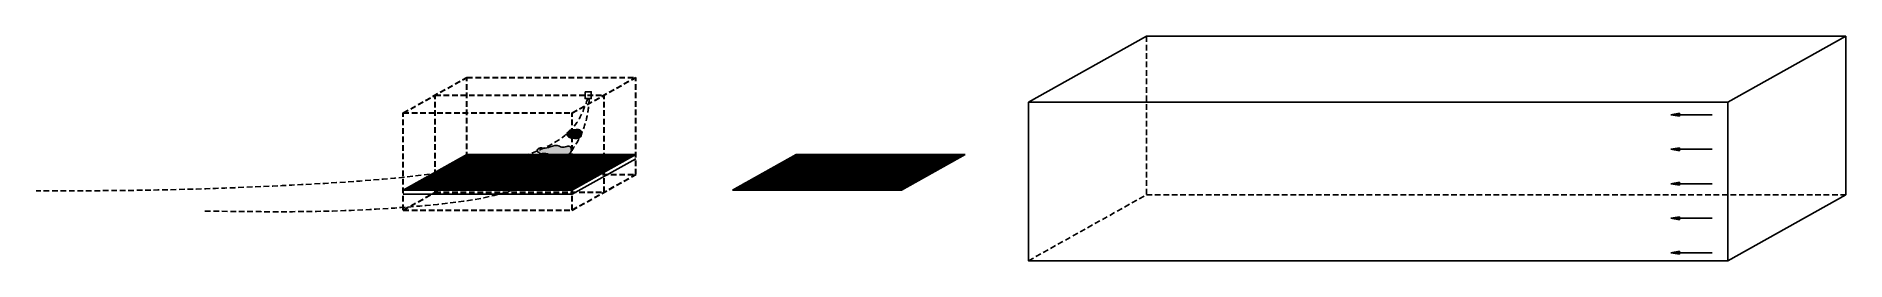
# Model space of a CAD drawing. Header units: millimetres. Extents: x -168 to 2937, y -666 to 1342.
# Drawn here: x -168 to 634, y 205 to 304 of the extents above; entities that cross this region are included whole.
import ezdxf

# ---------------------------------------------------------------- set-up
doc = ezdxf.new("R2010")
doc.units = ezdxf.units.MM
doc.linetypes.add('DASHED', pattern=[0.75, 0.5, -0.25])

msp = doc.modelspace()

# ---------------------------------------------------------------- hatches: boundary and pattern name
for points in [[(556.3085755169959, 269.1689832974364), (560.0511067682762, 269.1689832974364), (560.0511067682762, 269.841672250502)], [(560.0511067682762, 268.4962943443708), (556.3085755169959, 269.1689832974364), (560.0511067682762, 269.1689832974364)], [(556.3085755169959, 253.9099625785016), (560.0511067682762, 253.9099625785016), (560.0511067682762, 254.5826515315672)], [(560.0511067682762, 253.2372736254359), (556.3085755169959, 253.9099625785016), (560.0511067682762, 253.9099625785016)], [(556.3085755169959, 238.6509418595667), (560.0511067682762, 238.6509418595667), (560.0511067682762, 239.3236308126324)], [(560.0511067682762, 237.978252906501), (556.3085755169959, 238.6509418595667), (560.0511067682762, 238.6509418595667)], [(556.3085755169959, 223.3919211406318), (560.0511067682762, 223.3919211406318), (560.0511067682762, 224.0646100936975)], [(560.0511067682762, 222.7192321875662), (556.3085755169959, 223.3919211406318), (560.0511067682762, 223.3919211406318)], [(556.3085755169959, 208.132900421697), (560.0511067682762, 208.132900421697), (560.0511067682762, 208.8055893747627)], [(560.0511067682762, 207.4602114686313), (556.3085755169959, 208.132900421697), (560.0511067682762, 208.132900421697)]]:
    msp.add_hatch(color=256).paths.add_polyline_path(points)
h = msp.add_hatch(color=140)
edge = h.paths.add_edge_path(flags=17)
edge.add_spline(control_points=[(72.83528439268974, 259.001263411702), (72.97834674325101, 259.2820762012877), (73.30325694818163, 259.9390363010676), (73.60942463411264, 260.6042575743364), (73.77766815088327, 260.9860562200467)], knot_values=[15.81224775287236, 15.81224775287236, 15.81224775287236, 15.81224775287236, 16.75235065475735, 17.99919325683368, 17.99919325683368, 17.99919325683368, 17.99919325683368], degree=3, periodic=0)
edge.add_line((73.77766815088327, 260.9860562200467), (69.59072987356963, 260.9860562200467))
edge.add_line((69.59072987356963, 260.9860562200467), (69.59072987356963, 258.8105275445128))
edge.add_spline(control_points=[(69.59072987356963, 258.8105275445128), (69.93160982158366, 258.7631925386308), (71.02465099836051, 258.7057752817808), (72.22451880113044, 258.6186939056429), (72.83528439268973, 259.0012634117021)], knot_values=[3.497915612980153, 3.497915612980153, 3.497915612980153, 3.497915612980153, 4.537997288632971, 6.748869923893833, 6.748869923893833, 6.748869923893833, 6.748869923893901], degree=3, periodic=0)
edge = h.paths.add_edge_path()
edge.add_line((69.59072987356963, 260.9860562200467), (67.39939582836963, 260.9860562200467))
edge.add_spline(control_points=[(67.39939582836963, 260.9860562200467), (67.34518260020826, 260.7868727661407), (67.15642960764352, 260.0933801579857), (68.2066916309478, 259.1180140466827), (69.12416713465134, 258.8753150162301), (69.59072987356963, 258.8105275445128)], knot_values=[0, 0, 0, 0, 0.5957917034943084, 2.074354743182943, 3.497915612980153, 3.497915612980153, 3.497915612980153, 3.497915612980153], degree=3, periodic=0)
edge.add_line((69.59072987356963, 258.8105275445128), (69.59072987356963, 260.9860562200467))
edge = h.paths.add_edge_path(flags=17)
edge.add_spline(control_points=[(68.89433396843064, 262.3972888749488), (68.41545000291207, 261.9110363440413), (67.9162530845477, 261.4408642562124), (67.39939582836554, 260.986056220164)], knot_values=[16.04527767271759, 16.04527767271759, 16.04527767271759, 16.04527767271759, 18.10128429436551, 18.10128429436551, 18.10128429436551, 18.10128429436551], degree=3, periodic=0)
edge.add_line((67.39939582823523, 260.9860562200467), (69.59072987356963, 260.9860562200467))
edge.add_line((69.59072987356963, 260.9860562200467), (69.59072987356963, 262.4921676452297))
edge.add_spline(control_points=[(69.59072987356964, 262.4921676452297), (69.34753589464844, 262.4733311235395), (69.11295635348793, 262.4462271923974), (68.89433396843204, 262.3972888749471)], knot_values=[13.89969077648215, 13.89969077648215, 13.89969077648215, 13.89969077648215, 14.58454170807576, 14.58454170807576, 14.58454170807576, 14.58454170807576], degree=3, periodic=0)
edge = h.paths.add_edge_path()
edge.add_spline(control_points=[(68.89433396843067, 262.3972888749488), (68.4154500029121, 261.9110363440413), (67.91625308454772, 261.4408642562124), (67.39939582836556, 260.986056220164)], knot_values=[16.04527767271759, 16.04527767271759, 16.04527767271759, 16.04527767271759, 18.10128429436551, 18.10128429436551, 18.10128429436551, 18.10128429436551], degree=3, periodic=0)
edge.add_spline(control_points=[(67.39939582836963, 260.9860562200467), (67.34518260020826, 260.7868727661407), (67.15642960764352, 260.0933801579857), (68.5189799780478, 258.8279954951618), (70.4992407066137, 258.7439073586118), (73.03544850546638, 258.5598400265392), (74.16678222546666, 260.8447425178045), (72.92379528243978, 262.9894757946139), (70.89791387839578, 262.4910044731141), (69.43068711363048, 262.5173507820499), (68.89433396843205, 262.3972888749472)], knot_values=[0, 0, 0, 0, 0.5957917034943084, 2.074354743182943, 4.537997288632971, 6.748869923893901, 8.946024820518964, 10.68637911530036, 12.90437546591167, 14.58454170807576, 14.58454170807576, 14.58454170807576, 14.58454170807576], degree=3, periodic=0)
edge = h.paths.add_edge_path(flags=17)
edge.add_spline(control_points=[(73.77766815088327, 260.9860562200463), (73.72310869943867, 261.6102866618117), (72.92379528243978, 262.9894757946139), (71.14397623743908, 262.551548505474), (69.94417130073626, 262.5195433522211), (69.59072987356964, 262.4921676452297)], knot_values=[8.94602482051845, 8.94602482051845, 8.94602482051845, 8.946024820518964, 10.68637911530036, 12.90437546591167, 13.89969077648215, 13.89969077648215, 13.89969077648215, 13.89969077648215], degree=3, periodic=0)
edge.add_line((69.59072987356963, 262.4921676452297), (69.59072987356963, 260.9860562200467))
edge.add_line((69.59072987356963, 260.9860562200467), (73.77766815088323, 260.9860562200467))
edge = h.paths.add_edge_path(flags=17)
edge.add_spline(control_points=[(72.83528439268974, 259.001263411702), (73.44226038433308, 259.3814591996145), (73.84654812909132, 260.1979804955465), (73.77766815088323, 260.9860562200467)], knot_values=[6.748869923893833, 6.748869923893833, 6.748869923893833, 6.748869923893901, 8.946024820518964, 8.946024820519046, 8.946024820519046, 8.946024820519046], degree=3, periodic=0)
edge.add_spline(control_points=[(73.77766815088324, 260.9860562200467), (73.60942463411261, 260.6042575743364), (73.3032569481816, 259.9390363010677), (72.978346743251, 259.2820762012878), (72.83528439268973, 259.001263411702)], knot_values=[15.8122477528724, 15.8122477528724, 15.8122477528724, 15.8122477528724, 17.05909035494869, 17.99919325683368, 17.99919325683368, 17.99919325683368, 17.99919325683368], degree=3, periodic=0)
h = msp.add_hatch(color=140)
edge = h.paths.add_edge_path()
edge.add_spline(control_points=[(73.77766815088327, 260.9860562200463), (73.72310869943867, 261.6102866618117), (72.92379528243978, 262.9894757946139), (71.14397623743908, 262.551548505474), (69.94417130073626, 262.5195433522211), (69.59072987356964, 262.4921676452297)], knot_values=[8.94602482051845, 8.94602482051845, 8.94602482051845, 8.946024820518964, 10.68637911530036, 12.90437546591167, 13.89969077648215, 13.89969077648215, 13.89969077648215, 13.89969077648215], degree=3, periodic=0)
edge.add_line((69.59072987356963, 262.4921676452297), (69.59072987356963, 260.9860562200467))
edge.add_line((69.59072987356963, 260.9860562200467), (73.77766815088323, 260.9860562200467))
edge = h.paths.add_edge_path()
edge.add_spline(control_points=[(72.83528439268974, 259.001263411702), (72.97834674325101, 259.2820762012877), (73.30325694818163, 259.9390363010676), (73.60942463411264, 260.6042575743364), (73.77766815088327, 260.9860562200467)], knot_values=[15.81224775287236, 15.81224775287236, 15.81224775287236, 15.81224775287236, 16.75235065475735, 17.99919325683368, 17.99919325683368, 17.99919325683368, 17.99919325683368], degree=3, periodic=0)
edge.add_line((73.77766815088327, 260.9860562200467), (69.59072987356963, 260.9860562200467))
edge.add_line((69.59072987356963, 260.9860562200467), (69.59072987356963, 258.8105275445128))
edge.add_spline(control_points=[(69.59072987356963, 258.8105275445128), (69.93160982158366, 258.7631925386308), (71.02465099836051, 258.7057752817808), (72.22451880113044, 258.6186939056429), (72.83528439268973, 259.0012634117021)], knot_values=[3.497915612980153, 3.497915612980153, 3.497915612980153, 3.497915612980153, 4.537997288632971, 6.748869923893833, 6.748869923893833, 6.748869923893833, 6.748869923893901], degree=3, periodic=0)
edge = h.paths.add_edge_path()
edge.add_line((69.59072987356963, 260.9860562200467), (67.39939582836963, 260.9860562200467))
edge.add_spline(control_points=[(67.39939582836963, 260.9860562200467), (67.34518260020826, 260.7868727661407), (67.15642960764352, 260.0933801579857), (68.2066916309478, 259.1180140466827), (69.12416713465134, 258.8753150162301), (69.59072987356963, 258.8105275445128)], knot_values=[0, 0, 0, 0, 0.5957917034943084, 2.074354743182943, 3.497915612980153, 3.497915612980153, 3.497915612980153, 3.497915612980153], degree=3, periodic=0)
edge.add_line((69.59072987356963, 258.8105275445128), (69.59072987356963, 260.9860562200467))
edge = h.paths.add_edge_path()
edge.add_spline(control_points=[(69.59072987356964, 262.4921676452297), (69.34753589464844, 262.4733311235395), (69.11295635348793, 262.4462271923974), (68.89433396843204, 262.3972888749471)], knot_values=[13.89969077648215, 13.89969077648215, 13.89969077648215, 13.89969077648215, 14.58454170807576, 14.58454170807576, 14.58454170807576, 14.58454170807576], degree=3, periodic=0)
edge.add_spline(control_points=[(68.89433396843064, 262.3972888749489), (68.41545000291207, 261.9110363440413), (67.9162530845477, 261.4408642562125), (67.39939582836554, 260.986056220164)], knot_values=[16.04527767271759, 16.04527767271759, 16.04527767271759, 16.04527767271759, 18.10128429436551, 18.10128429436551, 18.10128429436551, 18.10128429436551], degree=3, periodic=0)
edge.add_line((67.39939582823402, 260.9860562200467), (69.59072987356963, 260.9860562200467))
edge.add_line((69.59072987356963, 260.9860562200467), (69.59072987356963, 262.4921676452297))
edge = h.paths.add_edge_path(flags=16)
edge.add_spline(control_points=[(67.39939582836554, 260.986056220164), (67.9162530845477, 261.4408642562125), (68.41545000291207, 261.9110363440413), (68.89433396843064, 262.3972888749489)], knot_values=[16.04527767271759, 16.04527767271759, 16.04527767271759, 16.04527767271759, 18.10128429436552, 18.10128429436552, 18.10128429436552, 18.10128429436552], degree=3, periodic=0)
edge.add_spline(control_points=[(68.89433396843204, 262.3972888749471), (68.57346992117975, 262.3254639033241), (67.94286670661475, 262.063845160365), (67.59126177449137, 261.3665568191247), (67.39939582836963, 260.9860562200467)], knot_values=[14.58454170807576, 14.58454170807576, 14.58454170807576, 14.58454170807576, 15.58967227427761, 16.79695630610595, 16.79695630610595, 16.79695630610595, 16.79695630610595], degree=3, periodic=0)
edge = h.paths.add_edge_path()
edge.add_spline(control_points=[(72.83528439268974, 259.0012634117021), (73.44226038433294, 259.3814591996145), (73.84654812909112, 260.1979804955461), (73.77766815088329, 260.9860562200461)], knot_values=[6.748869923893833, 6.748869923893833, 6.748869923893833, 6.748869923893901, 8.94602482051845, 8.94602482051845, 8.94602482051845, 8.946024820518964], degree=3, periodic=0)
edge.add_spline(control_points=[(73.77766815088327, 260.9860562200467), (73.60942463411264, 260.6042575743364), (73.30325694818163, 259.9390363010676), (72.97834674325101, 259.2820762012877), (72.83528439268974, 259.001263411702)], knot_values=[15.81224775287235, 15.81224775287235, 15.81224775287235, 15.81224775287235, 17.05909035494869, 17.99919325683368, 17.99919325683368, 17.99919325683368, 17.99919325683368], degree=3, periodic=0)
h = msp.add_hatch(color=140)
edge = h.paths.add_edge_path()
edge.add_spline(control_points=[(69.06318979498789, 254.6242801836863), (69.0108736355921, 254.7566959097668), (68.68273735034343, 255.2785821389187), (66.87256213679852, 255.3457938554045), (65.29569528164477, 254.4765252540021), (63.04387584052476, 255.9696793181079), (60.77924539839516, 255.4109994824087), (59.04515573344739, 254.7404333234973), (58.6980585669053, 254.6242801836863)], knot_values=[1.402325416078292, 1.402325416078292, 1.402325416078292, 1.402325416078292, 1.871770867172314, 3.538227561045211, 5.819270186599329, 6.880950394247771, 11.11313298383999, 12.18279559729879, 12.18279559729879, 12.18279559729879, 12.18279559729879], degree=3, periodic=0)
edge.add_line((58.69805856690529, 254.6242801836863), (69.06318979498789, 254.6242801836863))
edge = h.paths.add_edge_path()
edge.add_spline(control_points=[(69.17858600130907, 253.1215346859018), (69.19902720040537, 253.6751315933854), (69.21946839950165, 254.228728500869), (69.06318979498789, 254.6242801836863)], knot_values=[0, 0, 0, 0, 1.402325416078292, 1.402325416078292, 1.402325416078292, 1.402325416078292], degree=3, periodic=0)
edge.add_line((69.06318979498789, 254.6242801836863), (58.6980585669053, 254.6242801836863))
edge.add_spline(control_points=[(58.6980585669053, 254.6242801836863), (58.0772395383766, 254.4165283309805), (57.4652514412475, 254.2699929434428), (56.84232135016649, 254.341934038761)], knot_values=[12.18279559729879, 12.18279559729879, 12.18279559729879, 12.18279559729879, 14.09599734180344, 14.09599734180344, 14.09599734180344, 14.09599734180345], degree=3, periodic=0)
edge.add_spline(control_points=[(56.84232135016647, 254.341934038761), (55.9239528207443, 253.9110255729394), (55.00016162235205, 253.5034475047333), (54.07147114980472, 253.1170142090447)], knot_values=[30.34990654668733, 30.34990654668733, 30.34990654668733, 30.34990654668733, 33.33118064975585, 33.33118064975585, 33.33118064975585, 33.33118064975585], degree=3, periodic=0)
edge.add_spline(control_points=[(54.07147114980472, 253.1170142090446), (54.09881568154083, 253.0088595211915), (54.27881356018653, 252.6653131672946), (54.84975519056131, 252.6383117566918), (55.19591716007448, 251.843962139008), (57.11102762341765, 252.1359370415824), (58.4107910041877, 252.0393090234303), (59.34425483833999, 251.6187891881165)], knot_values=[17.53190896051369, 17.53190896051374, 17.53190896051374, 17.53190896051374, 17.8644507796709, 18.60834766480288, 18.92712362971483, 20.25927311821125, 23.2457137768464, 23.24571377684925, 23.24571377684925, 23.24571377684925], degree=3, periodic=0)
edge.add_line((59.34425483833814, 251.6187891881173), (63.91725159452265, 251.6187891881173))
edge.add_spline(control_points=[(63.91725159452265, 251.6187891881173), (64.11511522844441, 251.6529122466521), (64.3190552043372, 251.6485149177927), (64.52600348303726, 251.6187891881173)], knot_values=[28.16331050969448, 28.16331050969468, 28.16331050969468, 28.16331050969468, 28.77032109500587, 28.77032109500587, 28.77032109500587, 28.77032109500587], degree=3, periodic=0)
edge.add_line((64.52600348303726, 251.6187891881173), (68.00648897477735, 251.6187891881173))
edge.add_spline(control_points=[(68.00648897478374, 251.6187891881252), (68.40841010886245, 252.1108968946795), (68.79929866748886, 252.6119961505667), (69.17858600130904, 253.1215346859018)], knot_values=[24.87608366752579, 24.87608366752579, 24.87608366752579, 24.87608366752579, 26.76326923281133, 26.76326923281133, 26.76326923281133, 26.76326923281133], degree=3, periodic=0)
edge = h.paths.add_edge_path()
edge.add_spline(control_points=[(67.41180347296762, 250.9066388424451), (67.76849797158918, 250.9871290470918), (68.06822104092257, 251.2534976801653), (68.33762441356589, 251.6187891881173)], knot_values=[31.72968835647193, 31.72968835647193, 31.72968835647193, 31.72968835647213, 33.0551056995124, 33.0551056995124, 33.0551056995124, 33.0551056995124], degree=3, periodic=0)
edge.add_line((68.33762441356589, 251.6187891881173), (68.00648897477718, 251.6187891881173))
edge.add_spline(control_points=[(68.00648897478374, 251.6187891881252), (67.81085254845621, 251.3792541527278), (67.61260218786235, 251.141849473838), (67.4118034729676, 250.906638842445)], knot_values=[26.76326923281133, 26.76326923281133, 26.76326923281133, 26.76326923281133, 27.68186297796391, 27.68186297796391, 27.68186297796391, 27.68186297796391], degree=3, periodic=0)
edge = h.paths.add_edge_path(flags=17)
edge.add_line((68.00648897477735, 251.6187891881173), (68.33762441356588, 251.6187891881173))
edge.add_spline(control_points=[(68.33762441356589, 251.6187891881173), (68.64410462139998, 252.0343542056547), (68.91134531135452, 252.5779444457782), (69.17858600130907, 253.1215346859018)], knot_values=[33.0551056995124, 33.0551056995124, 33.0551056995124, 33.0551056995124, 34.56293456882531, 34.56293456882531, 34.56293456882531, 34.56293456882531], degree=3, periodic=0)
edge.add_spline(control_points=[(69.17858600130904, 253.1215346859018), (68.79929866748886, 252.6119961505667), (68.40841010886245, 252.1108968946795), (68.00648897478374, 251.6187891881252)], knot_values=[24.87608366752579, 24.87608366752579, 24.87608366752579, 24.87608366752579, 26.76326923281133, 26.76326923281133, 26.76326923281133, 26.76326923281133], degree=3, periodic=0)
edge = h.paths.add_edge_path()
edge.add_spline(control_points=[(64.52600348303726, 251.6187891881173), (65.5349413428074, 251.4738669192914), (66.61538261193952, 250.7269218063352), (67.41180347296758, 250.9066388424451)], knot_values=[28.77032109500587, 28.77032109500587, 28.77032109500587, 28.77032109500587, 31.72968835647193, 31.72968835647193, 31.72968835647193, 31.72968835647213], degree=3, periodic=0)
edge.add_spline(control_points=[(67.4118034729676, 250.906638842445), (67.61260218786235, 251.141849473838), (67.81085254845621, 251.3792541527278), (68.00648897478374, 251.6187891881252)], knot_values=[26.76326923281133, 26.76326923281133, 26.76326923281133, 26.76326923281133, 27.68186297796391, 27.68186297796391, 27.68186297796391, 27.68186297796391], degree=3, periodic=0)
edge.add_line((68.00648897477718, 251.6187891881173), (64.52600348303726, 251.6187891881173))
edge = h.paths.add_edge_path()
edge.add_spline(control_points=[(59.34425483834088, 251.618789188116), (60.16817848207873, 251.2476165488561), (61.75559994593936, 250.0411018040285), (63.17352901384744, 251.4905286854114), (63.91725159452258, 251.6187891881173)], knot_values=[23.2457137768464, 23.24571377684925, 23.24571377684925, 23.24571377684925, 25.88170135263609, 28.16331050969448, 28.16331050969468, 28.16331050969468, 28.16331050969468], degree=3, periodic=0)
edge.add_line((63.91725159452245, 251.6187891881173), (59.34425483833827, 251.6187891881173))
edge = h.paths.add_edge_path()
edge.add_spline(control_points=[(56.84232135016648, 254.341934038761), (56.2761455937011, 254.4073206762761), (55.13956751383592, 254.893132985559), (53.93192721492348, 253.6689465246002), (54.07147114980472, 253.1170142090447)], knot_values=[14.09599734180344, 14.09599734180344, 14.09599734180344, 14.09599734180345, 15.83488981220255, 17.53190896051369, 17.53190896051374, 17.53190896051374, 17.53190896051374], degree=3, periodic=0)
edge.add_spline(control_points=[(54.07147114980472, 253.1170142090446), (55.00016162235205, 253.5034475047333), (55.9239528207443, 253.9110255729394), (56.84232135016647, 254.3419340387609)], knot_values=[30.34990654668733, 30.34990654668733, 30.34990654668733, 30.34990654668733, 33.33118064975585, 33.33118064975585, 33.33118064975585, 33.33118064975585], degree=3, periodic=0)
h = msp.add_hatch(color=140)
edge = h.paths.add_edge_path()
edge.add_spline(control_points=[(53.42474290093493, 245.2570131517568), (52.61305704348408, 245.5758191923212), (50.84258850386458, 246.6198354180823), (47.58831565305233, 245.1204006286634), (43.73157338741625, 246.4654954582669), (39.04919742122591, 245.3864759472704), (35.3692464617263, 246.8273810263962), (33.15871516834512, 245.4513654541578), (32.78739672560611, 245.2570131517568)], knot_values=[21.23040155068355, 21.23040155068355, 21.23040155068355, 21.23040155068355, 23.80191644475923, 26.90883749699029, 30.99147413144302, 35.47055070107217, 40.92934960696578, 42.06789289563804, 42.06789289563804, 42.06789289563804, 42.06789289563804], degree=3, periodic=0)
edge.add_line((32.78739672560611, 245.2570131517568), (53.42474290093486, 245.2570131517568))
edge = h.paths.add_edge_path()
edge.add_spline(control_points=[(58.1123349596589, 242.7642789969429), (58.60445981837843, 243.0850988069489), (59.09062087135457, 243.414964215242), (59.57030111114436, 243.7542676539985)], knot_values=[38.24914659889313, 38.24914659889313, 38.24914659889313, 38.24914659889313, 40.00687960590923, 40.00687960590923, 40.00687960590923, 40.00687960590923], degree=3, periodic=0)
edge.add_spline(control_points=[(59.57030111114437, 243.7542676539985), (59.29878602956916, 244.0787128838031), (58.50946354069598, 245.021908800607), (56.52250479951379, 245.2904868452828), (54.75085978311694, 244.8206539356631), (53.79616266824488, 245.1111305244861), (53.42474290093493, 245.2570131517568)], knot_values=[42.06789289563803, 42.06789289563803, 42.06789289563803, 42.06789289563803, 43.31246779569348, 45.68600114952036, 47.51707366834722, 48.69377454938908, 48.69377454938908, 48.69377454938908, 48.69377454938908], degree=3, periodic=0)
edge.add_line((53.42474290093493, 245.2570131517568), (32.7873967256061, 245.2570131517568))
edge.add_spline(control_points=[(32.78739672560611, 245.2570131517568), (32.25587696778239, 244.9788096562811), (31.60269148992364, 244.735973301092), (31.03503286440339, 245.1638141180443), (30.90954374097277, 245.2570131517568)], knot_values=[19.14589793514648, 19.14589793514648, 19.14589793514648, 19.14589793514648, 20.77565337794911, 21.23040155068355, 21.23040155068355, 21.23040155068355, 21.23040155068355], degree=3, periodic=0)
edge.add_line((30.90954374097277, 245.2570131517568), (28.52333397911736, 245.2570131517568))
edge.add_spline(control_points=[(28.52333397911736, 245.2570131517568), (27.80104245912154, 245.0993793528139), (26.8510313139064, 245.0250149118792), (25.89000823099019, 245.2117996702065), (25.63251104923623, 245.2570131517569)], knot_values=[13.76922508624911, 13.76922508624911, 13.76922508624911, 13.76922508624911, 15.91041291948569, 16.69180168459071, 16.69180168459071, 16.69180168459071, 16.69180168459071], degree=3, periodic=0)
edge.add_line((25.63251104923639, 245.2570131517568), (23.06415521433375, 245.2570131517568))
edge.add_spline(control_points=[(23.0641552143178, 245.2570131517548), (23.02810251186616, 245.252356741593), (22.99204413623472, 245.2476318518339), (22.95598019641053, 245.2428550379323)], knot_values=[11.07647859446061, 11.07647859446061, 11.07647859446061, 11.07647859446061, 11.18483868937462, 11.18483868937462, 11.18483868937462, 11.18483868937462], degree=3, periodic=0)
edge.add_line((22.95598019641053, 245.2428550379323), (22.95598019641053, 242.7642789969429))
edge.add_line((22.95598019641053, 242.7642789969429), (58.11233495965894, 242.7642789969429))
edge = h.paths.add_edge_path()
edge.add_line((22.95598019641053, 242.7642789969429), (20.36402613347201, 241.3182318603972))
edge.add_spline(control_points=[(20.36402613346871, 241.3182318603976), (20.61009248736006, 241.2768146242561), (21.57264723308164, 241.1671649948799), (23.17178623635636, 241.5842528588698), (25.04518032970432, 241.7311091602095), (26.88605246830758, 240.9970782994609), (29.49630570386983, 241.7990444176688), (32.335673952992, 241.3785979197841), (35.0969388143856, 240.6891297570913), (37.68335686961741, 241.9258900178579), (41.12087070755203, 240.0877400246282), (44.56068201926355, 241.6130754376897), (47.4646844630357, 241.0415096991584), (49.50463891920906, 241.1925536542654), (51.50938534861265, 240.9980990668782), (53.55297619202729, 241.6513132989332), (55.0728681231947, 241.2222391119817), (55.82939333523436, 241.3630457154771)], knot_values=[11.59944483250466, 11.59944483250466, 11.59944483250466, 11.59944483250466, 12.35183915300429, 14.54231154264063, 16.45575990681504, 17.89243121820617, 20.29761392828616, 24.24515229601366, 26.46752811943578, 28.58251929860627, 32.27899619593191, 36.89875887323735, 38.96562262110845, 41.02494242223023, 43.025424214374, 44.93105456690949, 47.35057299633272, 47.35057299633272, 47.35057299633272, 47.35057299633424], degree=3, periodic=0)
edge.add_spline(control_points=[(55.82939333523447, 241.3630457154766), (56.60293534406711, 241.8101545307004), (57.36452057316424, 242.2767733057668), (58.11233495965888, 242.7642789969429)], knot_values=[40.00687960590923, 40.00687960590923, 40.00687960590923, 40.00687960590923, 42.67786443216497, 42.67786443216497, 42.67786443216497, 42.67786443216497], degree=3, periodic=0)
edge.add_line((58.11233495965892, 242.7642789969429), (22.95598019641053, 242.7642789969429))
edge = h.paths.add_edge_path()
edge.add_spline(control_points=[(11.70856500593892, 243.5852858365061), (11.53085932648657, 243.3983394319594), (11.48323715626736, 242.8194368159647), (11.53125607586567, 241.7059030772051), (12.80902520830399, 242.4370068224582), (13.72439518614404, 241.5979298102307), (14.92749187352688, 241.9750227170041), (16.32294673536555, 241.7103295751008), (18.15469355490244, 241.9416079162088), (19.54787306917904, 241.4556045798154), (20.36402613346871, 241.3182318603976)], knot_values=[1.213769092487148, 1.213769092487207, 1.213769092487207, 1.213769092487207, 2.144050504641445, 2.742682054997386, 3.958987411837631, 4.833423113431671, 6.158384614112595, 7.337969264012979, 9.10390279468076, 11.59944483250466, 11.59944483250466, 11.59944483250466, 11.59944483250466], degree=3, periodic=0)
edge.add_line((20.36402613347173, 241.318231860397), (22.95598019641053, 242.7642789969429))
edge.add_line((22.95598019641053, 242.7642789969429), (22.95598019641053, 245.2428550379323))
edge.add_spline(control_points=[(22.95598019641053, 245.2428550379324), (22.44428630947618, 245.1750791242526), (21.93147227227207, 245.0968501503773), (21.41784938973503, 245.0554562627252)], knot_values=[9.53900935437473, 9.53900935437473, 9.53900935437473, 9.53900935437473, 11.076478594436, 11.07647859446061, 11.07647859446061, 11.07647859446061], degree=3, periodic=0)
edge.add_spline(control_points=[(21.41784938972654, 245.0554562627223), (18.58802282595168, 244.5905770682547), (15.75195924195796, 244.1579194975262), (12.91051365497058, 243.7542676539831)], knot_values=[67.04646882409786, 67.04646882409786, 67.04646882409786, 67.04646882409786, 75.66431107633738, 75.66431107633738, 75.66431107633738, 75.66431107633738], degree=3, periodic=0)
edge.add_spline(control_points=[(12.91051365497058, 243.7542676539831), (12.50997025292694, 243.6973670103831), (12.10931990491628, 243.6410427405879), (11.70856500593894, 243.5852858365061)], knot_values=[75.66431107633738, 75.66431107633738, 75.66431107633738, 75.66431107633738, 76.87912225195706, 76.87912225195706, 76.87912225195706, 76.87912225195706], degree=3, periodic=0)
edge = h.paths.add_edge_path(flags=17)
edge.add_spline(control_points=[(21.41784938972681, 245.0554562627245), (20.1223546830293, 244.9510497727383), (18.01951723881147, 245.1611205730959), (15.60940869323356, 244.6085303762928), (13.7000275541317, 244.6026917800957), (12.71064699635803, 244.0924952182788), (12.05475120780891, 243.7542676539724)], knot_values=[0, 2.461852943724807e-11, 2.461852943724807e-11, 2.461852943724807e-11, 3.877909902330877, 6.269691330543512, 7.371661404789362, 9.539009354399349, 9.539009354399349, 9.539009354399349, 9.539009354399349], degree=3, periodic=0)
edge.add_spline(control_points=[(12.05475120780871, 243.7542676539722), (12.29739109029618, 243.8016275228328), (12.60395237270284, 243.7779475884026), (12.9105136551095, 243.7542676539724)], knot_values=[0, 0, 0, 0, 0.7671340923366422, 0.7671340923366422, 0.7671340923366422, 0.7671340923366422], degree=3, periodic=0)
edge.add_spline(control_points=[(12.91051365497058, 243.7542676539831), (15.75195924195795, 244.1579194975262), (18.58802282595167, 244.5905770682547), (21.41784938972653, 245.0554562627223)], knot_values=[67.04646882409784, 67.04646882409784, 67.04646882409784, 67.04646882409784, 75.66431107633737, 75.66431107633737, 75.66431107633737, 75.66431107633737], degree=3, periodic=0)

# ---------------------------------------------------------------- linework, layer by layer
for p, q in [((271.6714775161157, 274.7534038660532), (323.9677057933824, 303.9293882068981)), ((581.4804577832167, 274.7534038660532), (633.7766860604834, 303.9293882068981)), ((556.3085755169959, 269.1689832974364), (560.0511067682762, 269.841672250502)), ((556.3085755169959, 269.1689832974364), (574.5440865955063, 269.1689832974364)), ((556.3085755169959, 269.1689832974364), (560.0511067682762, 268.4962943443708)), ((560.0511067682762, 269.841672250502), (560.0511067682762, 269.1689832974364)), ((560.0511067682762, 268.4962943443708), (560.0511067682762, 269.1689832974364)), ((556.3085755169959, 253.9099625785016), (560.0511067682762, 254.5826515315672)), ((556.3085755169959, 253.9099625785016), (574.5440865955063, 253.9099625785016)), ((556.3085755169959, 253.9099625785016), (560.0511067682762, 253.2372736254359)), ((560.0511067682762, 254.5826515315672), (560.0511067682762, 253.9099625785016)), ((560.0511067682762, 253.2372736254359), (560.0511067682762, 253.9099625785016)), ((21.62950825497137, 242.0242423658725), (21.62950825497137, 242.0242423658725)), ((556.3085755169959, 238.6509418595667), (560.0511067682762, 239.3236308126324)), ((556.3085755169959, 238.6509418595667), (574.5440865955063, 238.6509418595667)), ((556.3085755169959, 238.6509418595667), (560.0511067682762, 237.978252906501)), ((560.0511067682762, 239.3236308126324), (560.0511067682762, 238.6509418595667)), ((560.0511067682762, 237.978252906501), (560.0511067682762, 238.6509418595667)), ((581.4804577832167, 204.5861190782103), (633.7766860604834, 233.7621034190552)), ((556.3085755169959, 223.3919211406318), (560.0511067682762, 224.0646100936975)), ((556.3085755169959, 223.3919211406318), (574.5440865955063, 223.3919211406318)), ((556.3085755169959, 223.3919211406318), (560.0511067682762, 222.7192321875662)), ((560.0511067682762, 224.0646100936975), (560.0511067682762, 223.3919211406318)), ((560.0511067682762, 222.7192321875662), (560.0511067682762, 223.3919211406318)), ((556.3085755169959, 208.132900421697), (560.0511067682762, 208.8055893747627)), ((560.0511067682762, 208.8055893747627), (560.0511067682762, 208.132900421697)), ((556.3085755169959, 208.132900421697), (574.5440865955063, 208.132900421697)), ((556.3085755169959, 208.132900421697), (560.0511067682762, 207.4602114686313)), ((560.0511067682762, 207.4602114686313), (560.0511067682762, 208.132900421697))]:
    msp.add_line(p, q)
at = {"linetype": 'DASHED', "ltscale": 5}
for p, q in [((323.9677057933824, 303.9293882068981), (323.9677057933824, 233.7621034190552)), ((271.6714775161157, 204.5861190782103), (323.9677057933824, 233.7621034190552)), ((323.9677057933824, 233.7621034190552), (633.7766860604834, 233.7621034190552))]:
    msp.add_line(p, q, dxfattribs=at)
at = {"color": 253, "linetype": 'DASHED', "lineweight": 30, "ltscale": 5}
for p, q in [((-5.23740026584482, 270.013343295729), (22.95598019641051, 285.7423863640188)), ((22.95598019641049, 285.7423863640188), (97.78411033582495, 285.7423863640188)), ((69.59072987356961, 270.013343295729), (97.78411033582495, 285.7423863640188)), ((8.85928996528284, 277.8778648298739), (83.6874201046973, 277.8778648298739)), ((-5.237400265844825, 270.013343295729), (69.59072987356963, 270.013343295729)), ((-5.237400265844792, 227.035235928653), (22.95598019641054, 242.7642789969429)), ((22.95598019641052, 242.7642789969429), (97.78411033582498, 242.7642789969429)), ((69.59072987356964, 227.035235928653), (97.78411033582498, 242.7642789969429)), ((8.85928996528287, 234.899757462798), (83.68742010469732, 234.899757462798)), ((-5.237400265844797, 227.035235928653), (69.59072987356966, 227.035235928653))]:
    msp.add_line(p, q, dxfattribs=at)
at = {"linetype": 'DASHED', "lineweight": 30, "ltscale": 5}
for p, q in [((22.95598019641053, 242.7642789969429), (22.95598019641053, 285.7423863640188)), ((97.78411033582499, 242.7642789969429), (97.78411033582498, 285.7423863640189)), ((8.859289965282873, 234.899757462798), (8.859289965282873, 277.8778648298739)), ((83.68742010469731, 234.899757462798), (83.6874201046973, 277.8778648298739)), ((-5.237400265844794, 227.0352359286531), (-5.237400265844794, 270.013343295729)), ((69.59072987356964, 227.035235928653), (69.59072987356963, 270.013343295729))]:
    msp.add_line(p, q, dxfattribs=at)
at = {"color": 253, "ltscale": 5}
for p, q in [((-5.237400265844792, 235.8897461198274), (22.95598019641054, 251.6187891881173)), ((-3.935941146097321, 235.8897461198274), (24.25743931615801, 251.6187891881173)), ((-2.63448202634985, 235.8897461198274), (25.55889843590548, 251.6187891881173)), ((-1.333022906602379, 235.8897461198274), (26.86035755565295, 251.6187891881173)), ((-0.03156378685490768, 235.8897461198274), (28.16181667540042, 251.6187891881173)), ((1.269895332892563, 235.8897461198274), (29.46327579514789, 251.6187891881173)), ((2.571354452640034, 235.8897461198274), (30.76473491489536, 251.6187891881173)), ((3.872813572387505, 235.8897461198274), (32.06619403464283, 251.6187891881173)), ((5.174272692134977, 235.8897461198274), (33.3676531543903, 251.6187891881173)), ((6.475731811882447, 235.8897461198274), (34.66911227413777, 251.6187891881173)), ((7.777190931629917, 235.8897461198274), (35.97057139388524, 251.6187891881173)), ((9.078650051377387, 235.8897461198274), (37.27203051363271, 251.6187891881173)), ((10.38010917112486, 235.8897461198274), (38.57348963338018, 251.6187891881173)), ((11.68156829087233, 235.8897461198274), (39.87494875312765, 251.6187891881173)), ((12.9830274106198, 235.8897461198274), (41.17640787287512, 251.6187891881173)), ((14.28448653036727, 235.8897461198274), (42.47786699262259, 251.6187891881173)), ((15.58594565011474, 235.8897461198274), (43.77932611237006, 251.6187891881173)), ((16.88740476986221, 235.8897461198274), (45.08078523211753, 251.6187891881173)), ((17.93518007023122, 248.8176926141298), (92.76331020964567, 248.8176926141298)), ((18.18886388960968, 235.8897461198274), (46.382244351865, 251.6187891881173)), ((18.94268356310408, 249.3797772443168), (93.77081370251852, 249.3797772443168)), ((19.49032300935715, 235.8897461198274), (47.68370347161247, 251.6187891881173)), ((19.95018705597695, 249.9418618745039), (94.7783171953914, 249.9418618745039)), ((20.79178212910462, 235.8897461198274), (48.98516259135994, 251.6187891881173)), ((20.95769054884983, 250.503946504691), (95.78582068826427, 250.503946504691)), ((21.9651940417227, 251.066031134878), (96.79332418113714, 251.066031134878)), ((22.0932412488521, 235.8897461198274), (50.28662171110742, 251.6187891881173)), ((22.95598019641052, 251.6187891881173), (97.78411033582498, 251.6187891881173)), ((23.39470036859957, 235.8897461198274), (51.58808083085489, 251.6187891881173)), ((24.69615948834704, 235.8897461198274), (52.88953995060236, 251.6187891881173)), ((25.99761860809451, 235.8897461198274), (54.19099907034983, 251.6187891881173)), ((27.29907772784198, 235.8897461198274), (55.49245819009731, 251.6187891881173)), ((28.60053684758945, 235.8897461198274), (56.79391730984477, 251.6187891881173)), ((29.90199596733692, 235.8897461198274), (58.09537642959225, 251.6187891881173)), ((31.20345508708439, 235.8897461198274), (59.39683554933972, 251.6187891881173)), ((32.50491420683186, 235.8897461198274), (60.69829466908719, 251.6187891881173)), ((33.80637332657933, 235.8897461198274), (61.99975378883466, 251.6187891881173)), ((35.1078324463268, 235.8897461198274), (63.30121290858213, 251.6187891881173)), ((36.40929156607427, 235.8897461198274), (64.60267202832961, 251.6187891881173)), ((37.71075068582174, 235.8897461198274), (65.90413114807707, 251.6187891881173)), ((39.01220980556921, 235.8897461198274), (67.20559026782453, 251.6187891881173)), ((40.31366892531668, 235.8897461198274), (68.50704938757201, 251.6187891881173)), ((41.61512804506415, 235.8897461198274), (69.80850850731949, 251.6187891881173)), ((42.91658716481162, 235.8897461198274), (71.10996762706695, 251.6187891881173)), ((44.21804628455909, 235.8897461198274), (72.41142674681441, 251.6187891881173)), ((45.51950540430656, 235.8897461198274), (73.71288586656189, 251.6187891881173)), ((46.82096452405403, 235.8897461198274), (75.01434498630937, 251.6187891881173)), ((48.12242364380151, 235.8897461198274), (76.31580410605685, 251.6187891881173)), ((49.42388276354898, 235.8897461198274), (77.61726322580431, 251.6187891881173)), ((50.72534188329645, 235.8897461198274), (78.91872234555177, 251.6187891881173)), ((52.02680100304392, 235.8897461198274), (80.22018146529925, 251.6187891881173)), ((53.32826012279139, 235.8897461198274), (81.52164058504673, 251.6187891881173)), ((54.62971924253887, 235.8897461198274), (82.82309970479419, 251.6187891881173)), ((55.93117836228634, 235.8897461198274), (84.12455882454167, 251.6187891881173)), ((57.23263748203381, 235.8897461198274), (85.42601794428913, 251.6187891881173)), ((58.53409660178128, 235.8897461198274), (86.7274770640366, 251.6187891881173)), ((59.83555572152875, 235.8897461198274), (88.02893618378408, 251.6187891881173)), ((61.13701484127622, 235.8897461198274), (89.33039530353155, 251.6187891881173)), ((62.43847396102369, 235.8897461198274), (90.63185442327901, 251.6187891881173)), ((63.73993308077116, 235.8897461198274), (91.93331354302649, 251.6187891881173)), ((65.04139220051863, 235.8897461198274), (93.23477266277396, 251.6187891881173)), ((66.3428513202661, 235.8897461198274), (94.53623178252143, 251.6187891881173)), ((67.64431044001357, 235.8897461198274), (95.83769090226889, 251.6187891881173)), ((68.94576955976103, 235.8897461198274), (97.13915002201637, 251.6187891881173)), ((69.59072987356964, 235.8897461198274), (97.78411033582498, 251.6187891881173)), ((69.59072987356964, 234.0127214736713), (97.78411033582498, 249.7417645419611)), ((140.6328729229317, 235.8897461198274), (168.8262533851871, 251.6187891881173)), ((141.9343320426792, 235.8897461198274), (170.1277125049345, 251.6187891881173)), ((143.2357911624267, 235.8897461198274), (171.429171624682, 251.6187891881173)), ((144.5372502821742, 235.8897461198274), (172.7306307444295, 251.6187891881173)), ((145.8387094019216, 235.8897461198274), (174.032089864177, 251.6187891881173)), ((147.1401685216691, 235.8897461198274), (175.3335489839244, 251.6187891881173)), ((148.4416276414166, 235.8897461198274), (176.6350081036719, 251.6187891881173)), ((149.7430867611641, 235.8897461198274), (177.9364672234194, 251.6187891881173)), ((151.0445458809115, 235.8897461198274), (179.2379263431668, 251.6187891881173)), ((152.346005000659, 235.8897461198274), (180.5393854629143, 251.6187891881173)), ((153.6474641204065, 235.8897461198274), (181.8408445826618, 251.6187891881173)), ((154.9489232401539, 235.8897461198274), (183.1423037024093, 251.6187891881173)), ((156.2503823599014, 235.8897461198274), (184.4437628221567, 251.6187891881173)), ((157.5518414796489, 235.8897461198274), (185.7452219419042, 251.6187891881173)), ((158.8533005993963, 235.8897461198274), (187.0466810616517, 251.6187891881173)), ((160.1547597191438, 235.8897461198274), (188.3481401813991, 251.6187891881173)), ((161.4562188388913, 235.8897461198274), (189.6495993011466, 251.6187891881173)), ((162.7576779586387, 235.8897461198274), (190.9510584208941, 251.6187891881173)), ((163.8054532590077, 248.8176926141298), (238.6335833984222, 248.8176926141298)), ((164.0591370783862, 235.8897461198274), (192.2525175406415, 251.6187891881173)), ((164.8129567518806, 249.3797772443168), (239.6410868912951, 249.3797772443168)), ((165.3605961981337, 235.8897461198274), (193.553976660389, 251.6187891881173)), ((165.8204602447535, 249.9418618745039), (240.6485903841679, 249.9418618745039)), ((166.6620553178811, 235.8897461198274), (194.8554357801365, 251.6187891881173)), ((166.8279637376264, 250.503946504691), (241.6560938770408, 250.503946504691)), ((167.8354672304992, 251.066031134878), (242.6635973699137, 251.066031134878)), ((167.9635144376286, 235.8897461198274), (196.156894899884, 251.6187891881173)), ((168.826253385187, 251.6187891881173), (243.6543835246015, 251.6187891881173)), ((169.2649735573761, 235.8897461198274), (197.4583540196314, 251.6187891881173)), ((170.5664326771236, 235.8897461198274), (198.7598131393789, 251.6187891881173)), ((171.867891796871, 235.8897461198274), (200.0612722591264, 251.6187891881173)), ((173.1693509166185, 235.8897461198274), (201.3627313788738, 251.6187891881173)), ((174.470810036366, 235.8897461198274), (202.6641904986213, 251.6187891881173)), ((175.7722691561135, 235.8897461198274), (203.9656496183688, 251.6187891881173)), ((177.0737282758609, 235.8897461198274), (205.2671087381163, 251.6187891881173)), ((178.3751873956084, 235.8897461198274), (206.5685678578637, 251.6187891881173)), ((179.6766465153559, 235.8897461198274), (207.8700269776112, 251.6187891881173)), ((180.9781056351033, 235.8897461198274), (209.1714860973587, 251.6187891881173)), ((182.2795647548508, 235.8897461198274), (210.4729452171061, 251.6187891881173)), ((183.5810238745983, 235.8897461198274), (211.7744043368536, 251.6187891881173)), ((184.8824829943458, 235.8897461198274), (213.0758634566011, 251.6187891881173)), ((186.1839421140932, 235.8897461198274), (214.3773225763485, 251.6187891881173)), ((187.4854012338407, 235.8897461198274), (215.678781696096, 251.6187891881173)), ((188.7868603535882, 235.8897461198274), (216.9802408158435, 251.6187891881173)), ((190.0883194733356, 235.8897461198274), (218.281699935591, 251.6187891881173)), ((191.3897785930831, 235.8897461198274), (219.5831590553384, 251.6187891881173)), ((192.6912377128306, 235.8897461198274), (220.8846181750859, 251.6187891881173)), ((193.992696832578, 235.8897461198274), (222.1860772948334, 251.6187891881173)), ((195.2941559523255, 235.8897461198274), (223.4875364145809, 251.6187891881173)), ((196.595615072073, 235.8897461198274), (224.7889955343283, 251.6187891881173)), ((197.8970741918205, 235.8897461198274), (226.0904546540758, 251.6187891881173)), ((199.1985333115679, 235.8897461198274), (227.3919137738233, 251.6187891881173)), ((200.4999924313154, 235.8897461198274), (228.6933728935707, 251.6187891881173)), ((201.8014515510629, 235.8897461198274), (229.9948320133182, 251.6187891881173)), ((203.1029106708103, 235.8897461198274), (231.2962911330657, 251.6187891881173)), ((204.4043697905578, 235.8897461198274), (232.5977502528131, 251.6187891881173)), ((205.7058289103053, 235.8897461198274), (233.8992093725606, 251.6187891881173)), ((207.0072880300528, 235.8897461198274), (235.2006684923081, 251.6187891881173)), ((208.3087471498002, 235.8897461198274), (236.5021276120555, 251.6187891881173)), ((209.6102062695477, 235.8897461198274), (237.803586731803, 251.6187891881173)), ((210.9116653892952, 235.8897461198274), (239.1050458515505, 251.6187891881173)), ((212.2131245090426, 235.8897461198274), (240.406504971298, 251.6187891881173)), ((213.5145836287901, 235.8897461198274), (241.7079640910454, 251.6187891881173)), ((214.8160427485376, 235.8897461198274), (243.0094232107929, 251.6187891881173)), ((215.4610030623462, 235.8897461198274), (243.6543835246015, 251.6187891881173)), ((3.830131170011038, 240.948507791511), (78.65826130942548, 240.948507791511)), ((4.837634662883909, 241.510592421698), (79.66576480229836, 241.510592421698)), ((5.84513815575678, 242.0726770518851), (80.67326829517123, 242.0726770518851)), ((7.860145141502523, 243.1968463122592), (82.68827528091697, 243.1968463122592)), ((7.860145141502523, 243.1968463122592), (82.68827528091697, 243.1968463122592)), ((8.867648634375394, 243.7589309424463), (83.69577877378984, 243.7589309424463)), ((9.875152127248265, 244.3210155726333), (84.70328226666271, 244.3210155726333)), ((10.88265562012112, 244.8831002028204), (85.71078575953557, 244.8831002028204)), ((11.89015911299399, 245.4451848330074), (86.71828925240844, 245.4451848330074)), ((12.89766260586686, 246.0072694631945), (87.72579274528131, 246.0072694631945)), ((13.90516609873974, 246.5693540933815), (88.73329623815418, 246.5693540933815)), ((14.91266959161261, 247.1314387235686), (89.74079973102705, 247.1314387235686)), ((15.92017308448547, 247.6935233537557), (90.74830322389992, 247.6935233537557)), ((16.92767657735835, 248.2556079839427), (91.7558067167728, 248.2556079839427)), ((149.7004043587876, 240.948507791511), (224.528534498202, 240.948507791511)), ((150.7079078516605, 241.510592421698), (225.5360379910749, 241.510592421698)), ((151.7154113445333, 242.0726770518851), (226.5435414839478, 242.0726770518851)), ((152.7229148374062, 242.6347616820721), (227.5510449768206, 242.6347616820721)), ((153.7304183302791, 243.1968463122592), (228.5585484696935, 243.1968463122592)), ((154.7379218231519, 243.7589309424463), (229.5660519625664, 243.7589309424463)), ((155.7454253160248, 244.3210155726333), (230.5735554554392, 244.3210155726333)), ((156.7529288088977, 244.8831002028204), (231.5810589483121, 244.8831002028204)), ((157.7604323017705, 245.4451848330074), (232.588562441185, 245.4451848330074)), ((158.7679357946434, 246.0072694631945), (233.5960659340578, 246.0072694631945)), ((159.7754392875163, 246.5693540933815), (234.6035694269307, 246.5693540933815)), ((160.7829427803891, 247.1314387235686), (235.6110729198036, 247.1314387235686)), ((161.790446273262, 247.6935233537557), (236.6185764126765, 247.6935233537557)), ((162.7979497661349, 248.2556079839427), (237.6260799055493, 248.2556079839427)), ((-5.237400265844797, 235.8897461198274), (69.59072987356966, 235.8897461198274)), ((-5.2374002658448, 234.0127214736713), (69.59072987356966, 234.0127214736713)), ((-4.229896772971921, 236.4518307500145), (70.59823336644253, 236.4518307500145)), ((-3.222393280099052, 237.0139153802016), (71.6057368593154, 237.0139153802016)), ((-2.214889787226182, 237.5760000103886), (72.61324035218827, 237.5760000103886)), ((-1.207386294353312, 238.1380846405757), (73.62074384506114, 238.1380846405757)), ((-0.1998828014804417, 238.7001692707627), (74.62824733793401, 238.7001692707627)), ((0.8076206913924278, 239.2622539009498), (75.63575083080687, 239.2622539009498)), ((1.815124184265298, 239.8243385311368), (76.64325432367974, 239.8243385311368)), ((2.822627677138168, 240.3864231613239), (77.65075781655261, 240.3864231613239)), ((140.6328729229317, 235.8897461198274), (215.4610030623462, 235.8897461198274)), ((141.6403764158046, 236.4518307500145), (216.4685065552191, 236.4518307500145)), ((142.6478799086775, 237.0139153802016), (217.476010048092, 237.0139153802016)), ((143.6553834015504, 237.5760000103886), (218.4835135409648, 237.5760000103886)), ((144.6628868944232, 238.1380846405757), (219.4910170338377, 238.1380846405757)), ((145.6703903872961, 238.7001692707627), (220.4985205267105, 238.7001692707627)), ((146.677893880169, 239.2622539009498), (221.5060240195834, 239.2622539009498)), ((147.6853973730418, 239.8243385311368), (222.5135275124563, 239.8243385311368)), ((148.6929008659147, 240.3864231613239), (223.5210310053291, 240.3864231613239))]:
    msp.add_line(p, q, dxfattribs=at)
at = {"color": 253, "linetype": 'DASHED', "ltscale": 5}
msp.add_line((6.852641648629652, 242.6347616820721), (81.6807717880441, 242.6347616820721), dxfattribs=at)
msp.add_lwpolyline([(323.9677057933824, 303.9293882068981), (633.7766860604834, 303.9293882068981), (633.7766860604834, 233.7621034190552)])
for points in [[(75.25552086121911, 279.3988960999197), (77.97554649587892, 279.3988960999197), (77.97554649587892, 276.3614517617777), (75.25552086121911, 276.3614517617777)], [(271.6714775161157, 274.7534038660532), (581.4804577832167, 274.7534038660532), (581.4804577832167, 204.5861190782103), (271.6714775161157, 204.5861190782103)]]:
    msp.add_lwpolyline(points, close=True)
at = {"linetype": 'DASHED', "ltscale": 5}
for points in [[(76.45626082080597, 276.3614517617777), (71.64765865587052, 265.7234315056627), (57.39430745121351, 254.6040748204036), (32.01639009280958, 246.9595172275861), (-50.3749331340377, 238.2725197530783), (-118.1652619062089, 235.8401605423269), (-167.8781689725907, 235.4926805817636)], [(77.14644320435917, 276.3614517617777), (76.85597920481067, 273.2615838008142), (75.86839992664059, 267.1646900822075), (73.25422183107199, 259.8484180304331), (61.71652178760206, 245.3728014698449), (43.86895508368551, 236.0538117466953), (7.613824897991925, 229.3106179772911), (-36.67178594192513, 226.5866259348851), (-93.22110407602995, 226.5866259348851)]]:
    msp.add_spline(points, degree=3, dxfattribs=at)
for points in [[(67.39939582836963, 260.9860562200467), (67.30370716333891, 260.3979988815692), (68.23517277969677, 259.2497304164982), (70.64194008899358, 258.7234170966481), (72.83528439268977, 259.001263411702), (73.77766815088324, 260.9860562200467), (72.89983613947538, 262.4888017178312), (70.68309983908125, 262.5635545494833), (68.05807193052397, 261.9978272049827), (67.39939582836963, 260.9860562200467)], [(69.17858600130907, 253.1215346859018), (68.84019893289565, 254.9624638999471), (67.1912886521227, 255.2036542781032), (64.93911937502412, 254.8418684203252), (63.97390478975603, 255.2840512645178), (59.7510870367953, 255.0026623931544), (56.84232135016646, 254.341934038761), (55.1075148711127, 254.4610705312548), (54.07147114980472, 253.1170142090447), (54.23488917520581, 252.8273961666813), (54.88589581362999, 252.4674337624823), (55.06596040183149, 252.204384603804), (56.38182325696721, 251.996713695453), (59.3442548383382, 251.6187891881173), (61.82129458864847, 250.717287898545), (63.91725159452245, 251.6187891881173), (67.41180347296773, 250.9066388424452), (69.17858600130907, 253.1215346859018)], [(12.9105136551095, 243.7542676539724), (11.70856500593896, 243.5852858365061), (11.50043888248183, 242.6785846605201), (11.61081020601682, 242.0902158102036), (12.8248899862192, 242.1637617712213), (13.63427555061753, 241.8328043655542), (14.9587266543549, 241.869577346063), (16.13601631195775, 241.7960313850455), (17.90194984262553, 241.7960313850455), (21.10270484482908, 241.2444355152378), (23.27333259130091, 241.5386199403961), (25.18642756810323, 241.5753929209048), (26.58445891703946, 241.2444355152378), (28.97582739910808, 241.5018469598872), (32.9123886762477, 241.207662534729), (35.11980654531885, 240.9502510900796), (37.1800629682557, 241.4283004177818), (40.81948384178872, 240.7813404825815), (45.40882560438172, 241.3106318775089), (47.46814540550349, 241.1342014125331), (49.52746520662527, 241.1342014125331), (51.52794699876904, 241.1342014125331), (53.41075372869386, 241.4282521874927), (55.82939333523579, 241.3630457154774), (58.1123349596589, 242.7642789969429)], [(12.05475120780891, 243.7542676539724), (14.07223130969328, 244.5462090490132), (15.17078643490504, 244.6328963110785), (17.54135331105135, 244.9507501864061), (21.41784938975148, 245.0554562627265), (25.12645892279147, 245.3331361884884), (26.40310504023728, 245.1305887314458), (28.99692432762322, 245.3736455636794), (30.49647592394263, 245.5154286673917), (31.28678020820121, 245.0090606058728), (33.92112845955444, 245.8597586470588), (39.37989037767898, 245.8798538260477), (43.85590090065421, 246.0455545044284), (47.91746678358368, 245.6313028084767), (50.98436228089918, 246.1284048436188), (54.54859344888996, 244.9685006760416), (56.37215311459522, 245.1342013544223), (58.6930474952394, 244.637099900368), (59.57030111114437, 243.7542676539985)]]:
    msp.add_spline(points, degree=3)

doc.saveas('drawing.dxf')
